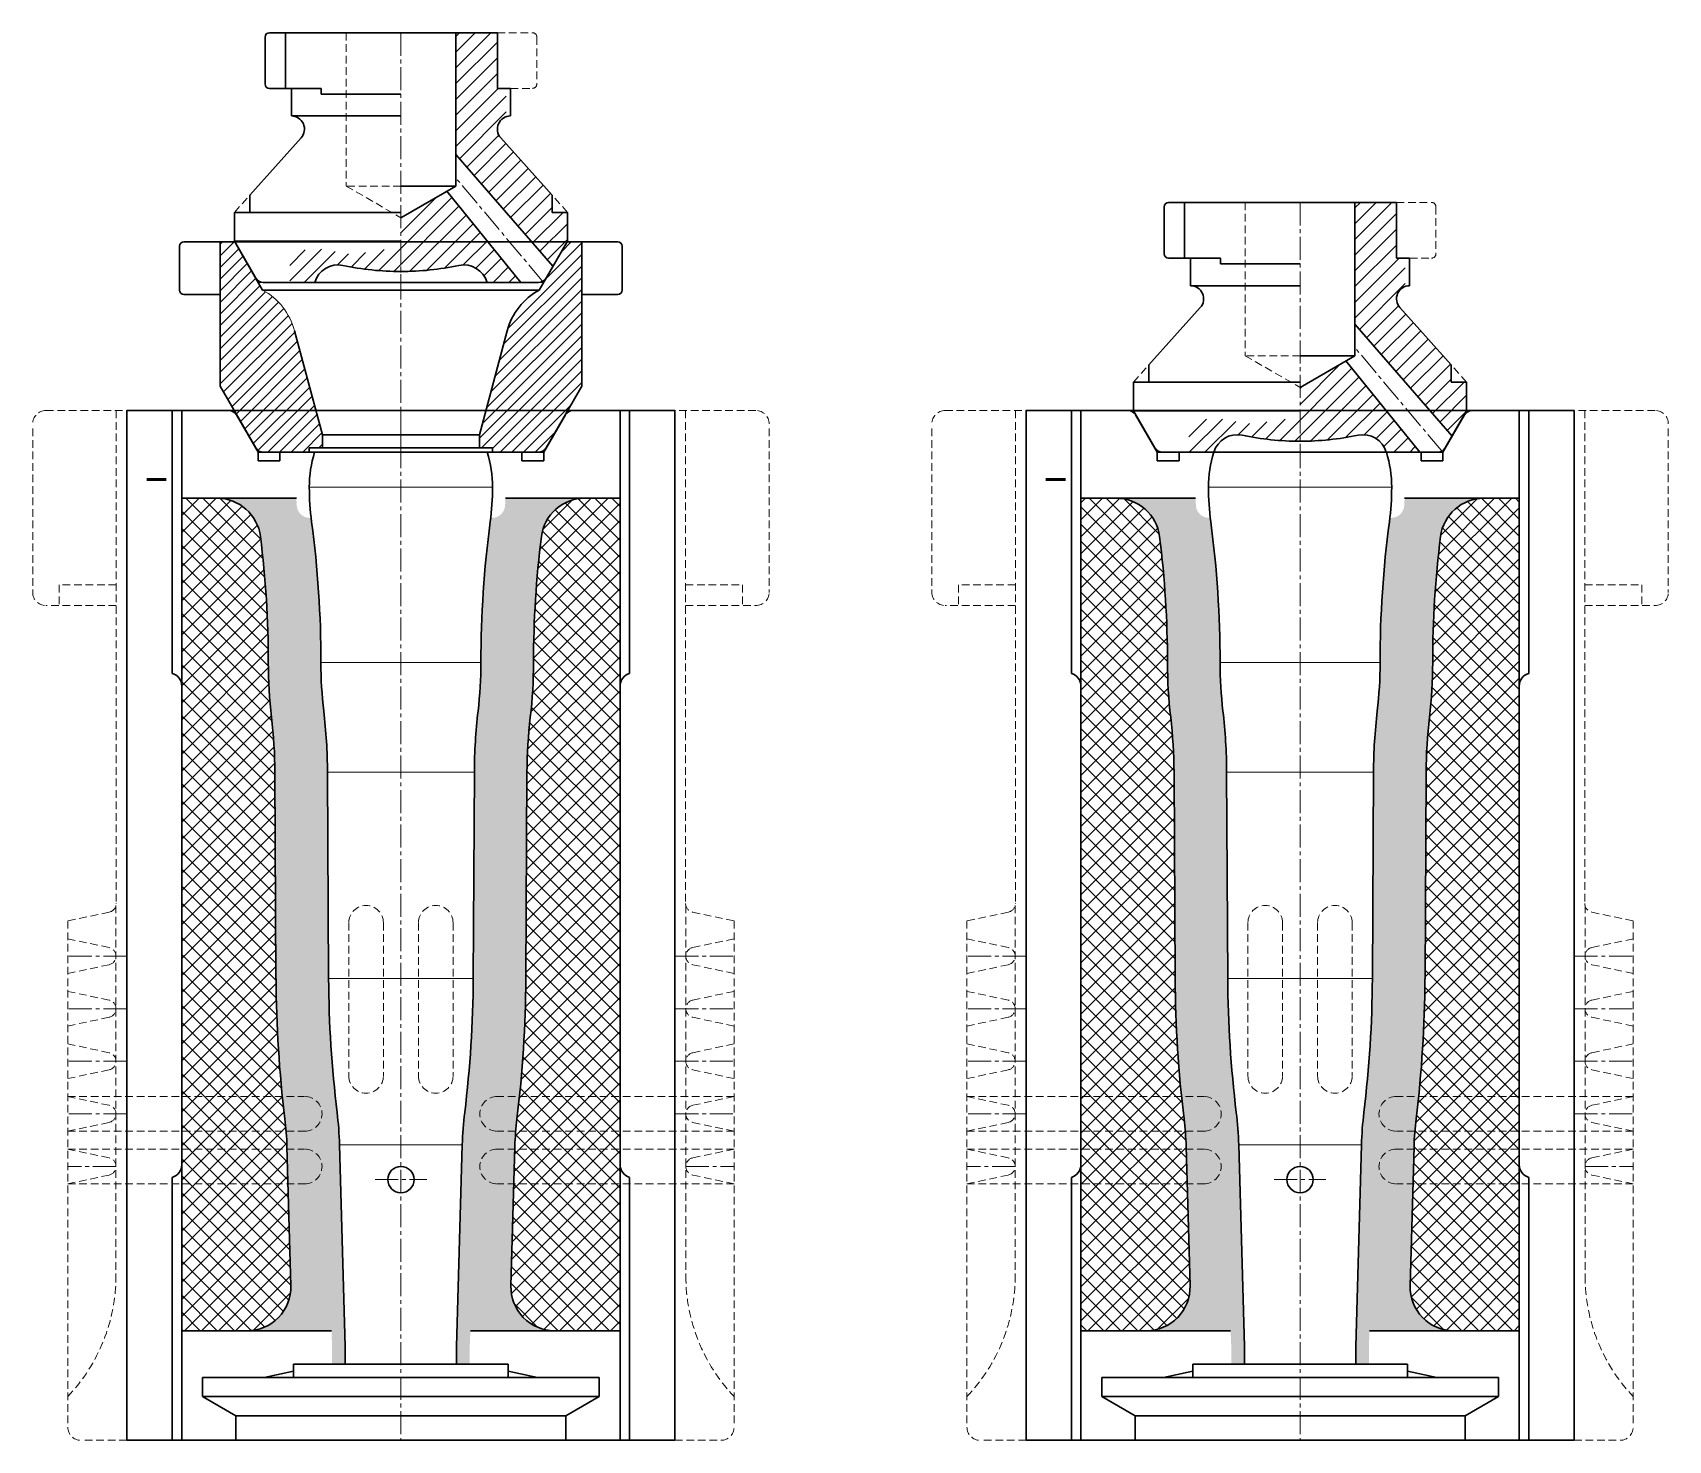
# Model space of a CAD drawing. Extents: x 39 to 1392, y 12 to 642.
# Drawn here: x 1018.7 to 1391.9, y 191.4 to 512.6 of the extents above; entities that cross this region are included whole.
import ezdxf

# ---------------------------------------------------------------- set-up
doc = ezdxf.new("R2010")
doc.units = 0
doc.header["$LTSCALE"] = 7
doc.header["$MEASUREMENT"] = 0
doc.linetypes.add('CENTER2', pattern=[1.125, 0.75, -0.125, 0.125, -0.125])
doc.linetypes.add('HIDDEN', pattern=[0.375, 0.25, -0.125])
for name, color, linetype, lineweight in [('1', 1, 'CENTER2', 15), ('2', 2, 'HIDDEN', 15), ('3', 3, 'CONTINUOUS', 30), ('4', 5, 'CONTINUOUS', 50), ('8', 251, 'CONTINUOUS', 15)]:
    doc.layers.add(name, color=color, linetype=linetype, lineweight=lineweight)

# ---------------------------------------------------------------- blocks, each defined once
blk = doc.blocks.new('G$CD710C33A')
at = {"layer": '8'}
h = blk.add_hatch(dxfattribs=at)
h.set_pattern_fill('ANSI31', color=4, scale=15, style=0)
h.set_pattern_definition([(45, (-642.8423, -333.142), (-1.3258252, 1.3258252), [])])
h.paths.add_polyline_path([(26.24, 27.72, 0.204986), (18.95, 37), (12.6, 48), (9.25, 48), (9.25, 36), (9.25, 15.07), (17.37, 1, 0.267949), (19.1, 0), (29.6, 0), (29.6, 1), (32.6, 1), (32.6, 4)])
h.paths.add_polyline_path([(68.4, 4), (68.4, 1), (71.4, 1), (71.4, 0), (81.9, 0, 0.267949), (83.63, 1), (91.75, 15.07), (91.75, 36), (91.75, 48), (88.4, 48), (82.05, 37, 0.204986), (74.76, 27.72), (71.01, 13.74)])
h.paths.add_polyline_path([(84.2, 34.37), (91.2, 29.01), (87.55, 24.25), (80.56, 29.61)], flags=24)
at = {"layer": '1', "color": 4}
blk.add_line((50.5, 48), (50.5, 0), dxfattribs=at)
at = {"layer": '2', "color": 4}
for p, q in [((17.95, 0), (17.37, 1)), ((17.95, 0), (19.1, 0)), ((83.05, 0), (81.9, 0)), ((83.05, 0), (83.63, 1))]:
    blk.add_line(p, q, dxfattribs=at)
at = {"layer": '3', "color": 4}
for p, q in [((0, 37), (0, 47)), ((1, 48), (50.5, 48)), ((9.25, 48), (9.25, 15.07)), ((12.6, 48), (18.95, 37)), ((100, 48), (50.5, 48)), ((88.4, 48), (82.05, 37)), ((91.75, 48), (91.75, 15.07)), ((101, 37), (101, 47)), ((1, 36), (9.25, 36)), ((50.5, 37), (18.95, 37)), ((50.5, 37), (82.05, 37)), ((100, 36), (91.75, 36)), ((32.6, 4), (26.24, 27.72)), ((68.4, 4), (74.76, 27.72)), ((17.37, 1), (9.25, 15.07)), ((83.63, 1), (91.75, 15.07)), ((50.5, 4), (32.6, 4)), ((32.6, 1), (32.6, 4)), ((50.5, 4), (68.4, 4)), ((68.4, 1), (68.4, 4)), ((19.1, 0), (50.5, 0)), ((50.5, 1), (29.6, 1)), ((29.6, 0), (29.6, 1)), ((50.5, 1), (71.4, 1)), ((81.9, 0), (50.5, 0)), ((71.4, 0), (71.4, 1))]:
    blk.add_line(p, q, dxfattribs=at)
for centre, radius, start, end in [((1, 47), 1, 90, 180), ((100, 47), 1, 0, 90), ((1, 37), 1, 180, 270), ((89.24, 23.84), 15, 118.6625, 165), ((100, 37), 1, 270, 0), ((19.1, 2), 2, 210, 270), ((81.9, 2), 2, 270, 330)]:
    blk.add_arc(centre, radius, start, end, dxfattribs=at)
at = {"layer": '8', "color": 4}
blk.add_arc((11.76, 23.84), 15, 15, 61.3375, dxfattribs=at)
blk = doc.blocks.new('G$C9882C4C3')
at = {"layer": '8'}
h = blk.add_hatch(dxfattribs=at)
h.set_pattern_fill('ANSI31', color=6, scale=0.8)
h.set_pattern_definition([(45, (-142.3924, -289.6764), (-1.796051, 1.796051), [])])
h.paths.add_polyline_path([(38, 9.44), (38, 7.79), (38, 2.5, 0.052092), (51.22, 3.88, -0.394421), (57.65, 0), (65.33, 0), (48.46, 20.82), (38, 14.78)])
edge = h.paths.add_edge_path()
edge.add_spline(control_points=[(38, 7.79), (36.3, 7.43), (33.09, 7.84), (26.19, 5.29), (19.54, 8.82), (11.89, 6.23), (12.94, 2.37), (12.7, 0.51), (12.59, 0)], knot_values=[2.115937, 2.115937, 2.115937, 2.115937, 5.334421, 11.855546, 22.754047, 27.225737, 31.226306, 32.790647, 32.790647, 32.790647, 32.790647], degree=3, periodic=0)
edge.add_line((12.59, 0), (16.18, 0))
edge.add_line((16.18, 0), (18.35, 0))
edge.add_arc((23.64, -1.5), 5.5, 78.0721, 164.1734, ccw=False)
edge.add_arc((38, 66.47), 63.97, 258.0721, 270)
edge.add_line((38, 2.5), (38, 7.79))
h.paths.add_polyline_path([(50.5, 29.2), (72.68, 3.69), (76, 9.44), (76, 16), (72.5, 16), (72.5, 19.91), (60.77, 33, -0.533932), (62, 37.83), (62, 44.3), (60, 44.3), (60, 57), (50.5, 57)])
h.paths.add_polyline_path([(44.78, 12.82), (48.66, 15.86), (52.37, 11.15), (48.49, 8.1)], flags=24)
at = {"layer": '1', "color": 6}
for p, q in [((38, 57), (38, 0)), ((70.55, 0), (50.5, 23.89))]:
    blk.add_line(p, q, dxfattribs=at)
at = {"layer": '2', "color": 6}
for p, q in [((25.5, 57), (25.5, 22)), ((60, 57), (68, 57)), ((69, 56), (69, 45.3)), ((63, 44.3), (68, 44.3)), ((0, 16), (3.5, 19.91)), ((38, 22), (25.5, 22)), ((25.5, 22), (38, 14.78)), ((76, 16), (72.5, 19.91)), ((4.87, 1), (5.45, 0)), ((6.6, 0), (5.45, 0)), ((69.4, 0), (70.55, 0)), ((71.13, 1), (70.55, 0))]:
    blk.add_line(p, q, dxfattribs=at)
for centre, start, end in [((68, 56), 0, 90), ((68, 45.3), 270, 0)]:
    blk.add_arc(centre, 1, start, end, dxfattribs=at)
at = {"layer": '3', "color": 6}
for p, q in [((7, 56), (7, 45.3)), ((38, 57), (8, 57)), ((11.65, 44.3), (11.65, 57)), ((38, 57), (60, 57)), ((50.5, 57), (50.5, 22)), ((60, 57), (60, 44.3)), ((19.84, 44.3), (8, 44.3)), ((13, 44.3), (13, 38)), ((19.84, 44.3), (19.84, 43)), ((38, 43), (19.84, 43)), ((60, 44.3), (63, 44.3)), ((63, 44.3), (63, 38)), ((13, 38), (24, 38)), ((13, 38), (38, 38)), ((3.5, 19.91), (15.23, 33)), ((72.5, 19.91), (60.77, 33)), ((72.68, 3.69), (50.5, 29.2)), ((3.5, 19.91), (3.5, 16)), ((38, 22), (50.5, 22)), ((50.5, 22), (38, 14.78)), ((65.33, 0), (48.46, 20.82)), ((72.5, 19.91), (72.5, 16)), ((0, 16), (0, 9.44)), ((24, 16), (0, 16)), ((38, 16), (0, 16)), ((0, 16), (3.5, 16)), ((76, 16), (72.5, 16)), ((76, 16), (76, 9.44)), ((0, 9.44), (4.87, 1)), ((0, 9.44), (38, 9.44)), ((76, 9.44), (71.13, 1)), ((38, 0), (6.6, 0)), ((38, 0), (69.4, 0))]:
    blk.add_line(p, q, dxfattribs=at)
for centre, radius, start, end in [((8, 56), 1, 90, 180), ((8, 45.3), 1, 180, 270), ((13, 35), 3, 318.1321, 90), ((63, 35), 3, 90, 221.8679), ((23.64, -1.5), 5.5, 78.0721, 164.1734), ((38, 66.47), 63.97, 258.0721, 270), ((38, 66.47), 63.97, 270, 281.9279), ((52.36, -1.5), 5.5, 15.8266, 101.9279), ((6.6, 2), 2, 210, 270), ((69.4, 2), 2, 270, 330)]:
    blk.add_arc(centre, radius, start, end, dxfattribs=at)
blk = doc.blocks.new('G$C4DE7CF21')
at = {"layer": '8'}
h = blk.add_hatch(dxfattribs=at)
h.set_pattern_fill('ANSI37', color=256, scale=22, angle=90, style=0)
h.set_pattern_definition([(135, (-3605.9083, -118.221), (-1.9445436, -1.9445436), []), (225, (-3605.9083, -118.221), (1.9445436, -1.9445436), [])])
h.paths.add_polyline_path([(55.28, 146.95), (55.25, 152.44, 0.027905), (54.48, 165.02, -0.029234), (53.75, 177.5, 0.03117), (51.96, 206.24, 0.378162), (42.03, 215), (34, 215), (34, 172.11), (34, 157.51)])
h.paths.add_polyline_path([(56.96, 78.46, -0.024443), (55.5, 105.34), (55.28, 146.95), (34, 157.51), (34, 80.07), (40.14, 78.46)])
h.paths.add_polyline_path([(34, 80.07), (34, 78.46), (40.14, 78.46)])
h.paths.add_polyline_path([(57.82, 70.53, 0.010554), (57.53, 73.39, -0.000493), (57.46, 73.93), (40.14, 78.46), (34, 78.46), (34, 70.53)])
h.paths.add_polyline_path([(57.46, 73.93, -0.004138), (56.96, 78.46), (40.14, 78.46)])
h.paths.add_polyline_path([(58.02, 66.46), (58, 67.06, 0.01278), (57.82, 70.53), (34, 70.53), (34, 66.46)])
h.paths.add_polyline_path([(58.25, 58.53), (58.02, 66.46), (34, 66.46), (34, 62.89), (34, 58.53)])
h.paths.add_polyline_path([(58.9, 35.28), (58.25, 58.53), (34, 58.53), (34, 25), (48.91, 25, 0.422513)])
h.paths.add_polyline_path([(134, 25), (134, 58.53), (109.75, 58.53), (109.1, 35.28, 0.422513), (119.09, 25)])
h.paths.add_polyline_path([(134, 58.53), (109.75, 58.53), (109.1, 35.28, 0.422513), (119.09, 25), (134, 25)])
h.paths.add_polyline_path([(134, 62.89), (134, 66.46), (109.98, 66.46), (109.75, 58.53), (134, 58.53)])
h.paths.add_polyline_path([(134, 70.53), (110.18, 70.53, 0.01278), (110, 67.06), (109.98, 66.46), (134, 66.46)])
h.paths.add_polyline_path([(134, 78.46), (111.04, 78.46, -0.004631), (110.47, 73.39, 0.010554), (110.18, 70.53), (134, 70.53)])
h.paths.add_polyline_path([(134, 131.89), (134, 172.11), (134, 215), (125.97, 215, 0.378162), (116.04, 206.24, 0.03117), (114.25, 177.5, -0.029234), (113.52, 165.02, 0.027905), (112.75, 152.44), (112.5, 105.34, -0.024443), (111.04, 78.46), (134, 78.46)])
h.paths.add_polyline_path([(134, 25), (134, 58.53), (109.75, 58.53), (109.1, 35.28, 0.422513), (119.09, 25)])
h.paths.add_polyline_path([(34.92, 205.22), (40.93, 211.52), (45.27, 207.37), (39.26, 201.08)], flags=24)
h.paths.add_polyline_path([(41.48, 141.02), (41.48, 148.43), (44.11, 148.43), (44.11, 141.02)], flags=24)
h.paths.add_polyline_path([(41.92, 129.07), (41.92, 141.2), (46.42, 141.2), (46.42, 129.07)], flags=24)
h.paths.add_polyline_path([(48.28, 42.09), (55.24, 36.88), (51.65, 32.07), (44.68, 37.29)], flags=24)
h.paths.add_polyline_path([(122.05, 141.02), (122.05, 148.43), (124.67, 148.43), (124.67, 141.02)], flags=24)
h.paths.add_polyline_path([(122.55, 129.07), (122.55, 141.2), (127.05, 141.2), (127.05, 129.07)], flags=24)
h = blk.add_hatch(dxfattribs=at)
h.set_pattern_fill('DOTS', color=256, scale=15)
h.set_pattern_definition([(0, (-2010.0012, -118.221), (0.46875, 0.9375), [0, -0.9375])])
h.paths.add_polyline_path([(60.15, 215), (42.03, 215, -0.378162), (51.96, 206.24, -0.03117), (53.75, 177.5, 0.029234), (54.48, 165.02, -0.027905), (55.25, 152.44), (55.28, 146.95), (55.5, 105.34, 0.024443), (56.96, 78.46), (62.04, 78.46, -0.638164), (65.06, 71.94, -0.220879), (62.04, 70.53), (57.82, 70.53, -0.01278), (58, 67.06), (58.02, 66.46), (62.04, 66.46, -1), (62.04, 58.53), (58.25, 58.53), (58.9, 35.28, -0.422513), (48.91, 25), (68.16, 25), (68.3, 21.34), (68.3, 17.4), (71.3, 17.4), (71.3, 21.4), (70, 67.4, 0.023337), (69.44, 74.84, -0.029077), (67.5, 105.4), (67.25, 152.5, 0.027905), (66.4, 166.42, -0.029234), (65.75, 177.5, 0.033089), (63.62, 209.58, -0.003843), (63.51, 210.5), (63.23, 210.5, -0.394805), (60.24, 213.3, -0.006756)])
h.paths.add_polyline_path([(65.06, 71.94, 0.638164), (62.04, 78.46), (56.96, 78.46, 0.004138), (57.46, 73.93)])
h.paths.add_polyline_path([(57.46, 73.93, 0.000493), (57.53, 73.39, -0.010554), (57.82, 70.53), (62.04, 70.53, 0.220879), (65.06, 71.94)])
h.paths.add_polyline_path([(62.04, 58.53, 1), (62.04, 66.46), (58.02, 66.46), (58.25, 58.53)])
h.paths.add_polyline_path([(107.76, 213.3, -0.394805), (104.77, 210.5), (104.49, 210.5, -0.003843), (104.38, 209.58, 0.033089), (102.25, 177.5, -0.029234), (101.6, 166.42, 0.027905), (100.75, 152.5), (100.65, 134.36), (100.5, 105.4, -0.029077), (98.56, 74.84, 0.023337), (98, 67.4), (96.7, 21.4), (96.7, 17.4), (98.48, 17.4), (99.7, 17.4), (99.7, 21.34), (99.84, 25), (119.09, 25, -0.422513), (109.1, 35.28), (109.75, 58.53), (105.96, 58.53, -1), (105.96, 66.46), (109.98, 66.46), (110, 67.06, -0.01278), (110.18, 70.53), (105.96, 70.53, -1), (105.96, 78.46), (111.04, 78.46, 0.024443), (112.5, 105.34), (112.75, 152.44, -0.027905), (113.52, 165.02, 0.029234), (114.25, 177.5, -0.03117), (116.04, 206.24, -0.378162), (125.97, 215), (107.85, 215, -0.006756)])
h.paths.add_polyline_path([(110.47, 73.39, 0.004631), (111.04, 78.46), (105.96, 78.46, 1), (105.96, 70.53), (110.18, 70.53, -0.010554)])
h.paths.add_polyline_path([(105.96, 66.46, 1), (105.96, 58.53), (109.75, 58.53), (109.98, 66.46)])
h.paths.add_polyline_path([(58.07, 135.65), (58.07, 142.99), (60.7, 142.99), (60.7, 135.65)], flags=24)
h.paths.add_polyline_path([(59.05, 126.75), (59.05, 134.86), (62.8, 134.86), (62.8, 126.75)], flags=24)
h.paths.add_polyline_path([(58.88, 113.65), (64.03, 113.68), (64.07, 107.68), (58.91, 107.65)], flags=24)
h.paths.add_polyline_path([(105.58, 126.75), (105.58, 134.86), (109.33, 134.86), (109.33, 126.75)], flags=24)
h.paths.add_polyline_path([(104.6, 135.65), (104.6, 142.99), (107.23, 142.99), (107.23, 135.65)], flags=24)
at = {"layer": '1'}
for p, q in [((84, 235), (84, 0)), ((21.38, 110.5), (8, 110.5)), ((146.62, 110.5), (160, 110.5)), ((21.38, 98.5), (8, 98.5)), ((146.62, 98.5), (160, 98.5)), ((21.38, 86.5), (8, 86.5)), ((146.62, 86.5), (160, 86.5)), ((21.38, 74.5), (8, 74.5)), ((146.62, 74.5), (160, 74.5)), ((19, 62.5), (8, 62.5)), ((149, 62.5), (160, 62.5)), ((78.12, 59.5), (89.89, 59.5))]:
    blk.add_line(p, q, dxfattribs=at)
at = {"layer": '2'}
for p, q in [((3, 235), (21.5, 235)), ((19.05, 235), (19.05, 122.5)), ((165, 235), (146.5, 235)), ((148.95, 235), (148.95, 122.5)), ((0, 230.9), (0, 193.5)), ((168, 230.9), (168, 193.5)), ((19.05, 195.2), (6.05, 195.2)), ((6.05, 195.2), (6.05, 190.5)), ((148.95, 195.2), (161.95, 195.2)), ((161.95, 195.2), (161.95, 190.5)), ((19.05, 190.5), (3, 190.5)), ((148.95, 190.5), (165, 190.5)), ((17.47, 120.54), (8, 118.53)), ((19, 122.06), (19, 37.55)), ((149, 122.06), (149, 37.55)), ((150.53, 120.54), (160, 118.53)), ((8, 118.53), (8, 3)), ((72.1, 118.11), (72.1, 83.15)), ((80, 118.11), (80, 83.15)), ((88, 118.11), (88, 83.15)), ((95.9, 118.11), (95.9, 83.15)), ((160, 118.53), (160, 3)), ((17.42, 112.46), (8, 114.46)), ((150.58, 112.46), (160, 114.46)), ((17.42, 108.54), (8, 106.54)), ((150.58, 108.54), (160, 106.54)), ((17.42, 100.46), (8, 102.46)), ((150.58, 100.46), (160, 102.46)), ((17.42, 96.54), (8, 94.54)), ((150.58, 96.54), (160, 94.54)), ((17.42, 88.46), (8, 90.46)), ((150.58, 88.46), (160, 90.46)), ((17.42, 84.54), (8, 82.54)), ((150.58, 84.54), (160, 82.54)), ((17.42, 76.46), (8, 78.46)), ((8, 78.46), (62.04, 78.46)), ((160, 78.46), (105.96, 78.46)), ((150.58, 76.46), (160, 78.46)), ((17.42, 72.54), (8, 70.54)), ((150.58, 72.54), (160, 70.54)), ((8, 70.53), (62.04, 70.53)), ((160, 70.53), (105.96, 70.53)), ((17.42, 64.46), (8, 66.46)), ((8, 66.46), (62.04, 66.46)), ((160, 66.46), (105.96, 66.46)), ((150.58, 64.46), (160, 66.46)), ((17.42, 60.54), (8, 58.54)), ((150.58, 60.54), (160, 58.54)), ((8, 58.53), (62.04, 58.53)), ((160, 58.53), (105.96, 58.53)), ((21.5, 0), (11, 0)), ((146.5, 0), (157, 0))]:
    blk.add_line(p, q, dxfattribs=at)
for centre, radius, start, end in [((3, 232), 3, 90, 180), ((165, 232), 3, 0, 90), ((3, 193.5), 3, 180, 270), ((165, 193.5), 3, 270, 0), ((17.05, 122.5), 2, 282, 0), ((76.05, 118.11), 3.95, 0, 180), ((91.95, 118.11), 3.95, 0, 180), ((150.95, 122.5), 2, 180, 258), ((17, 110.5), 2, 282, 78), ((151, 110.5), 2, 102, 258), ((17, 98.5), 2, 282, 78), ((151, 98.5), 2, 102, 258), ((17, 86.5), 2, 282, 78), ((151, 86.5), 2, 102, 258), ((76.05, 83.15), 3.95, 180, 0), ((91.95, 83.15), 3.95, 180, 0), ((62.04, 74.49), 3.96, 270, 90), ((105.96, 74.49), 3.96, 90, 270), ((17, 74.5), 2, 282, 78), ((151, 74.5), 2, 102, 258), ((17, 62.5), 2, 282, 78), ((62.04, 62.49), 3.96, 270, 90), ((105.96, 62.49), 3.96, 90, 270), ((151, 62.5), 2, 102, 258), ((-21, 37.55), 40, 316.4688, 0), ((189, 37.55), 40, 180, 223.5312), ((11, 3), 3, 180, 270), ((157, 3), 3, 270, 0)]:
    blk.add_arc(centre, radius, start, end, dxfattribs=at)
at = {"layer": '3'}
for p, q in [((21.5, 235), (21.5, 0)), ((21.5, 235), (84, 235)), ((31.82, 235), (31.82, 175)), ((34, 235), (34, 0)), ((51.4, 225.5), (46.49, 234)), ((146.5, 235), (84, 235)), ((116.6, 225.5), (121.51, 234)), ((134, 235), (134, 0)), ((136.18, 235), (136.18, 175)), ((146.5, 235), (146.5, 0)), ((84, 225.5), (51.4, 225.5)), ((51.4, 225.5), (51.4, 223.5)), ((56.4, 223.5), (56.4, 225.5)), ((84, 225.5), (116.6, 225.5)), ((111.6, 223.5), (111.6, 225.5)), ((116.6, 225.5), (116.6, 223.5)), ((51.4, 223.5), (56.4, 223.5)), ((116.6, 223.5), (111.6, 223.5)), ((34, 215), (60.15, 215)), ((134, 215), (107.85, 215)), ((55.5, 105.34), (55.25, 152.44)), ((67.5, 105.4), (67.25, 152.5)), ((100.5, 105.4), (100.75, 152.5)), ((112.5, 105.34), (112.75, 152.44)), ((70, 67.4), (71.3, 21.4)), ((98, 67.4), (96.7, 21.4)), ((58, 67.06), (58.9, 35.28)), ((110, 67.06), (109.1, 35.28)), ((31.82, 60), (31.82, 0)), ((136.18, 60), (136.18, 0)), ((68.16, 25), (34, 25)), ((99.84, 25), (134, 25)), ((71.3, 17.4), (71.3, 21.4)), ((96.7, 17.4), (96.7, 21.4)), ((59.5, 15.8), (52.84, 14.3)), ((84, 17.4), (59.5, 17.4)), ((59.5, 14.3), (59.5, 17.4)), ((84, 17.4), (108.5, 17.4)), ((108.5, 14.3), (108.5, 17.4)), ((108.5, 15.8), (115.16, 14.3)), ((84, 14.3), (38.75, 14.3)), ((38.75, 9.99), (38.75, 14.3)), ((84, 14.3), (129.25, 14.3)), ((129.25, 9.99), (129.25, 14.3)), ((38.75, 9.99), (84, 9.99)), ((46.35, 5.6), (38.75, 9.99)), ((129.25, 9.99), (84, 9.99)), ((121.65, 5.6), (129.25, 9.99)), ((84, 5.6), (46.35, 5.6)), ((46.35, 0), (46.35, 5.6)), ((84, 5.6), (121.65, 5.6)), ((121.65, 0), (121.65, 5.6)), ((84, 0), (21.5, 0)), ((84, 0), (146.5, 0))]:
    blk.add_line(p, q, dxfattribs=at)
blk.add_circle((84, 59.5), 3, dxfattribs=at)
for centre, radius, start, end in [((44.76, 233), 2, 30, 90), ((123.24, 233), 2, 90, 150), ((90.37, 217.5), 27.27, 162.9385, 180), ((77.63, 217.5), 27.27, 0, 17.0615), ((123.1, 217.5), 60, 180, 187.5806), ((44.9, 217.5), 60, 352.4194, 0), ((42.03, 205), 10, 7.1412, 90), ((125.97, 205), 10, 90, 172.8588), ((-177.46, 177.5), 243.21, 0, 7.5806), ((345.46, 177.5), 243.21, 172.4194, 180), ((-177.46, 177.5), 231.21, 0, 7.1412), ((345.46, 177.5), 231.21, 172.8588, 180), ((160.75, 177.5), 107, 180, 186.6979), ((160.75, 177.5), 95, 180, 186.6979), ((7.25, 177.5), 95, 353.3021, 0), ((7.25, 177.5), 107, 353.3021, 0), ((31, 172.11), 3, 0, 74.2131), ((137, 172.11), 3, 105.7869, 180), ((-57.78, 151.84), 113.03, 0.3041, 6.6979), ((-57.78, 151.84), 125.03, 0.3041, 6.6979), ((225.78, 151.84), 125.03, 173.3021, 179.6959), ((225.78, 151.84), 113.03, 173.3021, 179.6959), ((330.97, 106.8), 275.47, 180.3041, 186.9663), ((330.97, 106.8), 263.47, 180.3041, 186.9663), ((-162.97, 106.8), 263.47, 353.0337, 359.6959), ((-162.97, 106.8), 275.47, 353.0337, 359.6959), ((-9.97, 65.14), 80, 1.6188, 6.9663), ((177.97, 65.14), 80, 173.0337, 178.3812), ((-9.97, 65.14), 68, 1.6188, 6.9663), ((177.97, 65.14), 68, 173.0337, 178.3812), ((31, 62.89), 3, 285.7869, 0), ((137, 62.89), 3, 180, 254.2131), ((48.91, 35), 10, 270, 1.6188), ((119.09, 35), 10, 178.3812, 270)]:
    blk.add_arc(centre, radius, start, end, dxfattribs=at)
at = {"layer": '4'}
blk.add_line((30.47, 219.28), (26, 219.28), dxfattribs=at)
at = {"layer": '8'}
for p, q in [((84, 217.5), (63.1, 217.5)), ((84, 217.5), (104.9, 217.5)), ((84, 177.5), (65.75, 177.5)), ((84, 177.5), (102.25, 177.5)), ((84, 152.5), (67.25, 152.5)), ((84, 152.5), (100.75, 152.5)), ((84, 105.4), (67.5, 105.4)), ((84, 105.4), (100.5, 105.4)), ((84, 67.4), (70, 67.4)), ((84, 67.4), (98, 67.4))]:
    blk.add_line(p, q, dxfattribs=at)

msp = doc.modelspace()

# ---------------------------------------------------------------- block references
at = {"layer": '3'}
for name, p in [('G$C9882C4C3', (1064.7466, 455.6201)), ('G$C9882C4C3', (1269.8738, 416.8825)), ('G$CD710C33A', (1052.2466, 416.8825)), ('G$C4DE7CF21', (1018.7466, 191.3825)), ('G$C4DE7CF21', (1223.8738, 191.3825))]:
    msp.add_blockref(name, p, dxfattribs=at)

doc.saveas('drawing.dxf')
